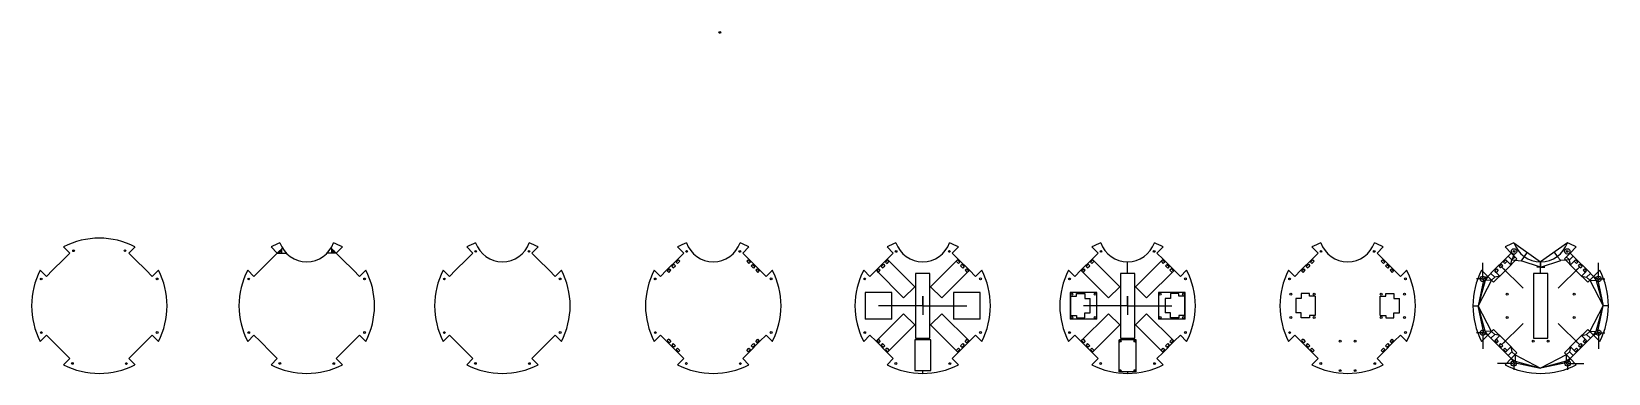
# Model space of a CAD drawing. Header units: millimetres. Extents: x 94 to 4663, y 1700 to 2819.
# Drawn here: x 910 to 3410, y 2277 to 2819 of the extents above; entities that cross this region are included whole.
import ezdxf

# ---------------------------------------------------------------- set-up
doc = ezdxf.new("R2010")
doc.units = ezdxf.units.MM

msp = doc.modelspace()

# ---------------------------------------------------------------- linework, layer by layer
for p, q in [((971.2, 2467.8), (961.3, 2477.7)), ((1064.5, 2467.8), (1074.4, 2477.7)), ((1300, 2467.8), (1290.1, 2477.7)), ((1300, 2467.8), (1308, 2475.8)), ((1307, 2467.8), (1307, 2474.9)), ((1393.2, 2467.8), (1385.3, 2475.8)), ((1386.2, 2467.8), (1386.2, 2474.9)), ((1393.2, 2467.8), (1403.1, 2477.7)), ((1610.1, 2467.8), (1600.2, 2477.7)), ((1703.4, 2467.8), (1713.3, 2477.7)), ((1944.5, 2467.8), (1934.6, 2477.7)), ((2037.7, 2467.8), (2047.6, 2477.7)), ((2276.5, 2467.8), (2266.6, 2477.7)), ((2369.7, 2467.8), (2379.6, 2477.7)), ((2601.3, 2467.8), (2591.4, 2477.7)), ((2694.5, 2467.8), (2704.4, 2477.7)), ((2950.1, 2467.8), (2940.2, 2477.7)), ((3043.3, 2467.8), (3053.2, 2477.7)), ((3256.1, 2467.8), (3246.2, 2477.7)), ((3260.2, 2484), (3302.7, 2454)), ((3345.2, 2484), (3302.7, 2454)), ((3349.3, 2467.8), (3359.2, 2477.7)), ((943.8, 2440.4), (961.5, 2458.1)), ((961.5, 2458.1), (971.2, 2467.8)), ((1074.2, 2458.1), (1064.5, 2467.8)), ((1074.2, 2458.1), (1091.9, 2440.4)), ((1272.6, 2440.4), (1290.3, 2458.1)), ((1290.3, 2458.1), (1300, 2467.8)), ((1300, 2467.8), (1307, 2471.4)), ((1300, 2467.8), (1314.1, 2467.8)), ((1307, 2471.4), (1303.5, 2471.4)), ((1303.5, 2471.4), (1303.5, 2469.6)), ((1303.5, 2470.5), (1305.3, 2470.5)), ((1393.2, 2467.8), (1379.2, 2467.8)), ((1393.2, 2467.8), (1386.2, 2471.4)), ((1386.2, 2471.4), (1389.7, 2471.4)), ((1389.7, 2470.5), (1388, 2470.5)), ((1389.7, 2471.4), (1389.7, 2469.6)), ((1403, 2458.1), (1393.2, 2467.8)), ((1403, 2458.1), (1420.6, 2440.4)), ((1582.7, 2440.4), (1600.4, 2458.1)), ((1600.4, 2458.1), (1610.1, 2467.8)), ((1713.1, 2458.1), (1703.4, 2467.8)), ((1713.1, 2458.1), (1730.8, 2440.4)), ((1917.1, 2440.4), (1934.8, 2458.1)), ((1925.3, 2446.4), (1928.8, 2450)), ((1928.8, 2450), (1931, 2447.8)), ((1932.3, 2453.5), (1935.9, 2457)), ((1932.3, 2453.5), (1934.5, 2451.3)), ((1934.5, 2451.3), (1938.1, 2454.8)), ((1934.8, 2458.1), (1944.5, 2467.8)), ((1935.9, 2457), (1938.1, 2454.8)), ((2047.5, 2458.1), (2037.7, 2467.8)), ((2046.4, 2456.9), (2044.2, 2454.7)), ((2044.2, 2454.7), (2047.7, 2451.2)), ((2046.4, 2456.9), (2049.9, 2453.3)), ((2047.5, 2458.1), (2065.1, 2440.4)), ((2049.9, 2453.3), (2047.7, 2451.2)), ((2053.4, 2449.8), (2051.2, 2447.6)), ((2053.4, 2449.8), (2057, 2446.3)), ((2249.1, 2440.4), (2266.8, 2458.1)), ((2257.3, 2446.4), (2260.8, 2450)), ((2260.8, 2450), (2263, 2447.8)), ((2264.3, 2453.5), (2267.9, 2457)), ((2264.3, 2453.5), (2266.5, 2451.3)), ((2266.5, 2451.3), (2270, 2454.8)), ((2266.8, 2458.1), (2276.5, 2467.8)), ((2310.6, 2414.3), (2266.8, 2458.1)), ((2267.9, 2457), (2270, 2454.8)), ((2335.7, 2414.2), (2379.5, 2458.1)), ((2379.4, 2458.1), (2369.7, 2467.8)), ((2378.3, 2456.9), (2376.2, 2454.7)), ((2376.2, 2454.7), (2379.7, 2451.2)), ((2378.3, 2456.9), (2381.9, 2453.3)), ((2379.4, 2458.1), (2397.1, 2440.4)), ((2381.9, 2453.3), (2379.7, 2451.2)), ((2385.4, 2449.8), (2383.2, 2447.6)), ((2385.4, 2449.8), (2389, 2446.3)), ((2573.9, 2440.4), (2591.5, 2458.1)), ((2582, 2446.4), (2585.6, 2450)), ((2585.6, 2450), (2587.8, 2447.8)), ((2589.1, 2453.5), (2592.6, 2457)), ((2589.1, 2453.5), (2591.3, 2451.3)), ((2591.3, 2451.3), (2594.8, 2454.8)), ((2591.5, 2458.1), (2601.3, 2467.8)), ((2635.4, 2414.3), (2591.5, 2458.1)), ((2592.6, 2457), (2594.8, 2454.8)), ((2647.9, 2435.4), (2647.9, 2454)), ((2660.5, 2414.2), (2704.3, 2458.1)), ((2704.2, 2458.1), (2694.5, 2467.8)), ((2703.1, 2456.9), (2700.9, 2454.7)), ((2700.9, 2454.7), (2704.5, 2451.2)), ((2703.1, 2456.9), (2706.7, 2453.3)), ((2704.2, 2458.1), (2721.9, 2440.4)), ((2706.7, 2453.3), (2704.5, 2451.2)), ((2710.2, 2449.8), (2708, 2447.6)), ((2710.2, 2449.8), (2713.7, 2446.3)), ((2922.7, 2440.4), (2940.4, 2458.1)), ((2930.9, 2446.4), (2934.4, 2450)), ((2934.4, 2450), (2936.6, 2447.8)), ((2937.9, 2453.5), (2941.5, 2457)), ((2937.9, 2453.5), (2940.1, 2451.3)), ((2940.1, 2451.3), (2943.7, 2454.8)), ((2940.4, 2458.1), (2950.1, 2467.8)), ((2941.5, 2457), (2943.7, 2454.8)), ((3053, 2458.1), (3043.3, 2467.8)), ((3052, 2456.9), (3049.8, 2454.7)), ((3049.8, 2454.7), (3053.3, 2451.2)), ((3052, 2456.9), (3055.5, 2453.3)), ((3053, 2458.1), (3070.7, 2440.4)), ((3055.5, 2453.3), (3053.3, 2451.2)), ((3059, 2449.8), (3056.8, 2447.6)), ((3059, 2449.8), (3062.6, 2446.3)), ((3211.2, 2428.2), (3211.2, 2452.4)), ((3246.4, 2458.1), (3228.7, 2440.4)), ((3240.4, 2450), (3236.9, 2446.4)), ((3242.6, 2447.8), (3240.4, 2450)), ((3247.5, 2457), (3243.9, 2453.5)), ((3246.1, 2451.3), (3243.9, 2453.5)), ((3249.7, 2454.8), (3246.1, 2451.3)), ((3246.4, 2458.1), (3256.1, 2467.8)), ((3249.7, 2454.8), (3247.5, 2457)), ((3265, 2458.9), (3248.9, 2442.1)), ((3249.7, 2454.8), (3255.5, 2449)), ((3251.2, 2463), (3257.2, 2457)), ((3255.5, 2449), (3257.2, 2457)), ((3256.1, 2467.8), (3265, 2458.9)), ((3257.2, 2457), (3262.1, 2461.8)), ((3257.2, 2457), (3271.8, 2455.3)), ((3260.5, 2466.2), (3257.7, 2458.2)), ((3257.7, 2458.2), (3258.1, 2457.8)), ((3276.7, 2462.2), (3271.8, 2455.3)), ((3302.7, 2445.5), (3271.8, 2455.3)), ((3281.5, 2469), (3276.7, 2462.2)), ((3302.7, 2445.5), (3334.7, 2456.2)), ((3302.7, 2435.4), (3302.7, 2454)), ((3302.7, 2454), (3302.7, 2445.5)), ((3302.7, 2454), (3302.7, 2445.5)), ((3324, 2469), (3328.7, 2462.2)), ((3328.7, 2462.2), (3334.7, 2456.2)), ((3348.2, 2457), (3334.7, 2456.2)), ((3349.3, 2467.8), (3340.4, 2458.9)), ((3340.4, 2458.9), (3356.5, 2442.1)), ((3348.2, 2457), (3343.3, 2461.8)), ((3354.2, 2463), (3348.2, 2457)), ((3349.9, 2449), (3348.2, 2457)), ((3359, 2458.1), (3349.3, 2467.8)), ((3355.8, 2454.8), (3349.9, 2449)), ((3355.8, 2454.8), (3358, 2457)), ((3355.8, 2454.8), (3359.3, 2451.3)), ((3358, 2457), (3361.5, 2453.5)), ((3359, 2458.1), (3376.7, 2440.4)), ((3359.3, 2451.3), (3361.5, 2453.5)), ((3362.8, 2447.8), (3365, 2450)), ((3365, 2450), (3368.6, 2446.4)), ((3394.3, 2428.2), (3394.3, 2452.4)), ((934.1, 2430.7), (924.2, 2440.6)), ((943.8, 2440.4), (934.1, 2430.7)), ((1091.9, 2440.4), (1101.6, 2430.7)), ((1101.6, 2430.7), (1111.5, 2440.6)), ((1262.9, 2430.7), (1253, 2440.6)), ((1272.6, 2440.4), (1262.9, 2430.7)), ((1420.6, 2440.4), (1430.4, 2430.7)), ((1430.4, 2430.7), (1440.3, 2440.6)), ((1573, 2430.7), (1563.1, 2440.6)), ((1582.7, 2440.4), (1573, 2430.7)), ((1730.8, 2440.4), (1740.5, 2430.7)), ((1740.5, 2430.7), (1750.4, 2440.6)), ((1907.4, 2430.7), (1897.5, 2440.6)), ((1917.1, 2440.4), (1907.4, 2430.7)), ((1918.2, 2439.4), (1921.7, 2442.9)), ((1918.2, 2439.4), (1920.4, 2437.2)), ((1920.4, 2437.2), (1923.9, 2440.7)), ((1921.7, 2442.9), (1923.9, 2440.7)), ((1925.3, 2446.4), (1927.5, 2444.2)), ((1927.5, 2444.2), (1931, 2447.8)), ((2051.2, 2447.6), (2054.8, 2444.1)), ((2057, 2446.3), (2054.8, 2444.1)), ((2060.5, 2442.7), (2058.3, 2440.5)), ((2058.3, 2440.5), (2061.8, 2437)), ((2060.5, 2442.7), (2064, 2439.2)), ((2064, 2439.2), (2061.8, 2437)), ((2065.1, 2440.4), (2074.9, 2430.7)), ((2074.9, 2430.7), (2084.8, 2440.6)), ((2239.4, 2430.7), (2229.5, 2440.6)), ((2249.1, 2440.4), (2239.4, 2430.7)), ((2250.2, 2439.4), (2253.7, 2442.9)), ((2250.2, 2439.4), (2252.4, 2437.2)), ((2252.4, 2437.2), (2255.9, 2440.7)), ((2253.7, 2442.9), (2255.9, 2440.7)), ((2257.3, 2446.4), (2259.4, 2444.2)), ((2259.4, 2444.2), (2263, 2447.8)), ((2311.8, 2435.4), (2311.8, 2332.9)), ((2334.4, 2435.4), (2311.8, 2435.4)), ((2334.4, 2332.9), (2334.4, 2435.4)), ((2383.2, 2447.6), (2386.8, 2444.1)), ((2389, 2446.3), (2386.8, 2444.1)), ((2392.5, 2442.7), (2390.3, 2440.5)), ((2390.3, 2440.5), (2393.8, 2437)), ((2392.5, 2442.7), (2396, 2439.2)), ((2396, 2439.2), (2393.8, 2437)), ((2397.1, 2440.4), (2406.8, 2430.7)), ((2406.8, 2430.7), (2416.7, 2440.6)), ((2564.1, 2430.7), (2554.2, 2440.6)), ((2573.9, 2440.4), (2564.1, 2430.7)), ((2575, 2439.4), (2578.5, 2442.9)), ((2575, 2439.4), (2577.2, 2437.2)), ((2577.2, 2437.2), (2580.7, 2440.7)), ((2578.5, 2442.9), (2580.7, 2440.7)), ((2582, 2446.4), (2584.2, 2444.2)), ((2584.2, 2444.2), (2587.8, 2447.8)), ((2636.6, 2435.4), (2636.6, 2332.9)), ((2659.2, 2435.4), (2636.6, 2435.4)), ((2659.2, 2332.9), (2659.2, 2435.4)), ((2708, 2447.6), (2711.5, 2444.1)), ((2713.7, 2446.3), (2711.5, 2444.1)), ((2717.3, 2442.7), (2715.1, 2440.5)), ((2715.1, 2440.5), (2718.6, 2437)), ((2717.3, 2442.7), (2720.8, 2439.2)), ((2720.8, 2439.2), (2718.6, 2437)), ((2721.9, 2440.4), (2731.6, 2430.7)), ((2731.6, 2430.7), (2741.5, 2440.6)), ((2913, 2430.7), (2903.1, 2440.6)), ((2922.7, 2440.4), (2913, 2430.7)), ((2923.8, 2439.4), (2927.3, 2442.9)), ((2923.8, 2439.4), (2926, 2437.2)), ((2926, 2437.2), (2929.5, 2440.7)), ((2927.3, 2442.9), (2929.5, 2440.7)), ((2930.9, 2446.4), (2933, 2444.2)), ((2933, 2444.2), (2936.6, 2447.8)), ((3056.8, 2447.6), (3060.4, 2444.1)), ((3062.6, 2446.3), (3060.4, 2444.1)), ((3066.1, 2442.7), (3063.9, 2440.5)), ((3063.9, 2440.5), (3067.4, 2437)), ((3066.1, 2442.7), (3069.6, 2439.2)), ((3069.6, 2439.2), (3067.4, 2437)), ((3070.7, 2440.4), (3080.4, 2430.7)), ((3080.4, 2430.7), (3090.3, 2440.6)), ((3209.7, 2426.8), (3200.8, 2426.8)), ((3212.6, 2426.8), (3203.7, 2384.1)), ((3219, 2430.7), (3209.1, 2440.6)), ((3219, 2430.7), (3212.6, 2426.8)), ((3219, 2430.7), (3214.7, 2424.4)), ((3228.7, 2440.4), (3219, 2430.7)), ((3219, 2430.7), (3223.8, 2435.6)), ((3219, 2430.7), (3227.9, 2421.8)), ((3223.8, 2435.6), (3229.8, 2429.6)), ((3229.8, 2429.6), (3225, 2424.7)), ((3227.9, 2421.8), (3244.7, 2437.9)), ((3233.3, 2442.9), (3229.8, 2439.4)), ((3232, 2437.2), (3229.8, 2439.4)), ((3237.8, 2431.3), (3229.8, 2429.6)), ((3235.5, 2440.7), (3232, 2437.2)), ((3232, 2437.2), (3237.8, 2431.3)), ((3235.5, 2440.7), (3233.3, 2442.9)), ((3239, 2444.2), (3236.9, 2446.4)), ((3242.6, 2447.8), (3239, 2444.2)), ((3240.8, 2446), (3246.5, 2440.3)), ((3240.8, 2446), (3274.8, 2412.1)), ((3240.8, 2446), (3246.8, 2440)), ((3246.8, 2440), (3244.7, 2437.9)), ((3246.8, 2440), (3248.9, 2442.1)), ((3291.4, 2435.4), (3291.4, 2332.9)), ((3314, 2435.4), (3291.4, 2435.4)), ((3309.3, 2445.5), (3296.5, 2445.5)), ((3302.7, 2445.5), (3309.3, 2445.5)), ((3314, 2332.9), (3314, 2435.4)), ((3364.6, 2446), (3330.7, 2412.1)), ((3358.6, 2440), (3356.5, 2442.1)), ((3364.6, 2446), (3358.6, 2440)), ((3358.6, 2440), (3360.7, 2437.9)), ((3364.6, 2446), (3358.9, 2440.3)), ((3377.5, 2421.8), (3360.7, 2437.9)), ((3362.8, 2447.8), (3366.4, 2444.2)), ((3366.4, 2444.2), (3368.6, 2446.4)), ((3373.4, 2437.2), (3367.6, 2431.3)), ((3367.6, 2431.3), (3375.6, 2429.6)), ((3369.9, 2440.7), (3372.1, 2442.9)), ((3369.9, 2440.7), (3373.4, 2437.2)), ((3372.1, 2442.9), (3375.6, 2439.4)), ((3373.4, 2437.2), (3375.6, 2439.4)), ((3381.6, 2435.6), (3375.6, 2429.6)), ((3375.6, 2429.6), (3380.4, 2424.7)), ((3376.7, 2440.4), (3386.4, 2430.7)), ((3386.4, 2430.7), (3377.5, 2421.8)), ((3386.4, 2430.7), (3381.6, 2435.6)), ((3386.4, 2430.7), (3396.3, 2440.6)), ((3386.4, 2430.7), (3392.8, 2426.8)), ((3386.4, 2430.7), (3390.7, 2424.4)), ((3392.8, 2426.8), (3401.7, 2384.1)), ((3395.7, 2426.8), (3404.6, 2426.8)), ((2232.1, 2405.1), (2232.1, 2363.1)), ((2274.1, 2405.1), (2232.1, 2405.1)), ((2274.1, 2363.1), (2274.1, 2405.1)), ((2372.1, 2405.1), (2372.1, 2363.1)), ((2414.1, 2405.1), (2372.1, 2405.1)), ((2414.1, 2363.1), (2414.1, 2405.1)), ((2556.9, 2405.1), (2556.9, 2363.1)), ((2598.9, 2405.1), (2556.9, 2405.1)), ((2566.9, 2399.5), (2566.9, 2403.5)), ((2566.9, 2403.5), (2579.9, 2403.5)), ((2579.9, 2403.5), (2579.9, 2395.5)), ((2598.9, 2363.1), (2598.9, 2405.1)), ((2696.9, 2405.1), (2696.9, 2363.1)), ((2738.9, 2405.1), (2696.9, 2405.1)), ((2728.9, 2403.5), (2715.9, 2403.5)), ((2715.9, 2403.5), (2715.9, 2395.5)), ((2728.9, 2399.5), (2728.9, 2403.5)), ((2738.9, 2363.1), (2738.9, 2405.1)), ((2936.2, 2403.5), (2923.2, 2403.5)), ((2923.2, 2403.5), (2923.2, 2395.5)), ((2936.2, 2399.5), (2936.2, 2403.5)), ((3057.2, 2399.5), (3057.2, 2403.5)), ((3057.2, 2403.5), (3070.2, 2403.5)), ((3070.2, 2403.5), (3070.2, 2395.5)), ((3225, 2424.7), (3203.7, 2384.1)), ((3214.7, 2424.4), (3203.7, 2384.1)), ((3225, 2424.7), (3214.7, 2424.4)), ((3380.4, 2424.7), (3401.7, 2384.1)), ((3380.4, 2424.7), (3390.7, 2424.4)), ((3390.7, 2424.4), (3401.7, 2384.1)), ((2323.1, 2384.1), (2253.1, 2384.1)), ((2323.1, 2384.1), (2323.1, 2399.6)), ((2323.1, 2399.6), (2323.1, 2369.9)), ((2323.1, 2384.1), (2393.1, 2384.1)), ((2556.9, 2384.1), (2557.9, 2384.1)), ((2557.9, 2368.8), (2557.9, 2399.5)), ((2557.9, 2399.5), (2566.9, 2399.5)), ((2647.9, 2384.1), (2577.9, 2384.1)), ((2579.9, 2395.5), (2588.4, 2395.5)), ((2588.4, 2372.8), (2588.4, 2395.5)), ((2647.9, 2384.1), (2647.9, 2399.6)), ((2647.9, 2399.6), (2647.9, 2369.9)), ((2647.9, 2384.1), (2717.9, 2384.1)), ((2715.9, 2395.5), (2707.4, 2395.5)), ((2707.4, 2395.5), (2707.4, 2372.8)), ((2737.9, 2399.5), (2728.9, 2399.5)), ((2737.9, 2399.5), (2737.9, 2368.8)), ((2738.9, 2384.1), (2737.9, 2384.1)), ((2923.2, 2395.5), (2914.7, 2395.5)), ((2914.7, 2395.5), (2914.7, 2372.8)), ((2945.2, 2399.5), (2936.2, 2399.5)), ((2945.2, 2399.5), (2945.2, 2368.8)), ((3048.2, 2368.8), (3048.2, 2399.5)), ((3048.2, 2399.5), (3057.2, 2399.5)), ((3070.2, 2395.5), (3078.7, 2395.5)), ((3078.7, 2372.8), (3078.7, 2395.5)), ((3195.2, 2384.1), (3203.7, 2384.1)), ((3225, 2343.5), (3203.7, 2384.1)), ((3212.6, 2341.4), (3203.7, 2384.1)), ((3214.7, 2343.8), (3203.7, 2384.1)), ((3380.4, 2343.5), (3401.7, 2384.1)), ((3390.7, 2343.8), (3401.7, 2384.1)), ((3392.8, 2341.4), (3401.7, 2384.1)), ((3410.2, 2384.1), (3401.7, 2384.1)), ((2274.1, 2363.1), (2232.1, 2363.1)), ((2414.1, 2363.1), (2372.1, 2363.1)), ((2598.9, 2363.1), (2556.9, 2363.1)), ((2557.9, 2368.8), (2566.9, 2368.8)), ((2566.9, 2368.8), (2566.9, 2364.8)), ((2566.9, 2364.8), (2579.9, 2364.8)), ((2579.9, 2364.8), (2579.9, 2372.8)), ((2579.9, 2372.8), (2588.4, 2372.8)), ((2738.9, 2363.1), (2696.9, 2363.1)), ((2715.9, 2372.8), (2707.4, 2372.8)), ((2715.9, 2364.8), (2715.9, 2372.8)), ((2728.9, 2364.8), (2715.9, 2364.8)), ((2737.9, 2368.8), (2728.9, 2368.8)), ((2728.9, 2368.8), (2728.9, 2364.8)), ((2923.2, 2372.8), (2914.7, 2372.8)), ((2923.2, 2364.8), (2923.2, 2372.8)), ((2936.2, 2364.8), (2923.2, 2364.8)), ((2945.2, 2368.8), (2936.2, 2368.8)), ((2936.2, 2368.8), (2936.2, 2364.8)), ((3048.2, 2368.8), (3057.2, 2368.8)), ((3057.2, 2368.8), (3057.2, 2364.8)), ((3057.2, 2364.8), (3070.2, 2364.8)), ((3070.2, 2364.8), (3070.2, 2372.8)), ((3070.2, 2372.8), (3078.7, 2372.8)), ((3240.8, 2322.2), (3274.8, 2356.2)), ((3364.6, 2322.2), (3330.7, 2356.2)), ((934.1, 2337.5), (924.2, 2327.6)), ((943.8, 2327.8), (934.1, 2337.5)), ((943.8, 2327.8), (961.5, 2310.1)), ((1074.2, 2310.1), (1091.9, 2327.8)), ((1091.9, 2327.8), (1101.6, 2337.5)), ((1101.6, 2337.5), (1111.5, 2327.6)), ((1262.9, 2337.5), (1253, 2327.6)), ((1272.6, 2327.8), (1262.9, 2337.5)), ((1272.6, 2327.8), (1290.3, 2310.1)), ((1403, 2310.1), (1420.6, 2327.8)), ((1420.6, 2327.8), (1430.4, 2337.5)), ((1430.4, 2337.5), (1440.3, 2327.6)), ((1573, 2337.5), (1563.1, 2327.6)), ((1582.7, 2327.8), (1573, 2337.5)), ((1582.7, 2327.8), (1600.4, 2310.1)), ((1713.1, 2310.1), (1730.8, 2327.8)), ((1730.8, 2327.8), (1740.5, 2337.5)), ((1740.5, 2337.5), (1750.4, 2327.6)), ((1907.4, 2337.5), (1897.5, 2327.6)), ((1917.1, 2327.8), (1907.4, 2337.5)), ((1917.1, 2327.8), (1934.8, 2310.1)), ((1920.4, 2331.1), (1918.2, 2328.9)), ((1918.2, 2328.9), (1921.7, 2325.3)), ((1920.4, 2331.1), (1923.9, 2327.5)), ((1923.9, 2327.5), (1921.7, 2325.3)), ((2047.5, 2310.1), (2065.1, 2327.8)), ((2058.3, 2327.5), (2061.8, 2331.1)), ((2058.3, 2327.5), (2060.5, 2325.3)), ((2060.5, 2325.3), (2064, 2328.9)), ((2061.8, 2331.1), (2064, 2328.9)), ((2065.1, 2327.8), (2074.9, 2337.5)), ((2074.9, 2337.5), (2084.8, 2327.6)), ((2239.4, 2337.5), (2229.5, 2327.6)), ((2249.1, 2327.8), (2239.4, 2337.5)), ((2249.1, 2327.8), (2266.8, 2310.1)), ((2252.4, 2331.1), (2250.2, 2328.9)), ((2250.2, 2328.9), (2253.7, 2325.3)), ((2252.4, 2331.1), (2255.9, 2327.5)), ((2255.9, 2327.5), (2253.7, 2325.3)), ((2310.4, 2329.9), (2310.4, 2281.6)), ((2335.8, 2329.9), (2310.4, 2329.9)), ((2311.8, 2332.9), (2334.4, 2332.9)), ((2335.8, 2281.6), (2335.8, 2329.9)), ((2379.4, 2310.1), (2397.1, 2327.8)), ((2390.3, 2327.5), (2393.8, 2331.1)), ((2390.3, 2327.5), (2392.5, 2325.3)), ((2392.5, 2325.3), (2396, 2328.9)), ((2393.8, 2331.1), (2396, 2328.9)), ((2397.1, 2327.8), (2406.8, 2337.5)), ((2406.8, 2337.5), (2416.7, 2327.6)), ((2564.1, 2337.5), (2554.2, 2327.6)), ((2573.9, 2327.8), (2564.1, 2337.5)), ((2573.9, 2327.8), (2591.5, 2310.1)), ((2577.2, 2331.1), (2575, 2328.9)), ((2575, 2328.9), (2578.5, 2325.3)), ((2577.2, 2331.1), (2580.7, 2327.5)), ((2580.7, 2327.5), (2578.5, 2325.3)), ((2636.2, 2328), (2634.3, 2329.9)), ((2634.3, 2329.9), (2635.2, 2329.9)), ((2634.3, 2279.3), (2634.3, 2329.9)), ((2660.6, 2329.9), (2635.2, 2329.9)), ((2636.2, 2329.5), (2636.2, 2328)), ((2636.6, 2332.9), (2659.2, 2332.9)), ((2647.9, 2329.9), (2647.9, 2332.9)), ((2659.6, 2328), (2661.5, 2329.9)), ((2659.6, 2329.5), (2659.6, 2328)), ((2661.5, 2329.9), (2660.6, 2329.9)), ((2661.5, 2279.3), (2661.5, 2329.9)), ((2704.2, 2310.1), (2721.9, 2327.8)), ((2715.1, 2327.5), (2718.6, 2331.1)), ((2715.1, 2327.5), (2717.3, 2325.3)), ((2717.3, 2325.3), (2720.8, 2328.9)), ((2718.6, 2331.1), (2720.8, 2328.9)), ((2721.9, 2327.8), (2731.6, 2337.5)), ((2731.6, 2337.5), (2741.5, 2327.6)), ((2913, 2337.5), (2903.1, 2327.6)), ((2922.7, 2327.8), (2913, 2337.5)), ((2922.7, 2327.8), (2940.4, 2310.1)), ((2926, 2331.1), (2923.8, 2328.9)), ((2923.8, 2328.9), (2927.3, 2325.3)), ((2926, 2331.1), (2929.5, 2327.5)), ((2929.5, 2327.5), (2927.3, 2325.3)), ((3053, 2310.1), (3070.7, 2327.8)), ((3063.9, 2327.5), (3067.4, 2331.1)), ((3063.9, 2327.5), (3066.1, 2325.3)), ((3066.1, 2325.3), (3069.6, 2328.9)), ((3067.4, 2331.1), (3069.6, 2328.9)), ((3070.7, 2327.8), (3080.4, 2337.5)), ((3080.4, 2337.5), (3090.3, 2327.6)), ((3209.7, 2341.4), (3200.8, 2341.4)), ((3219, 2337.5), (3209.1, 2327.6)), ((3211.2, 2340), (3211.2, 2315.8)), ((3219, 2337.5), (3212.6, 2341.4)), ((3219, 2337.5), (3214.7, 2343.8)), ((3225, 2343.5), (3214.7, 2343.8)), ((3219, 2337.5), (3227.9, 2346.4)), ((3228.7, 2327.8), (3219, 2337.5)), ((3228.7, 2327.8), (3219, 2337.5)), ((3219, 2337.5), (3223.8, 2332.6)), ((3223.8, 2332.6), (3229.8, 2338.6)), ((3229.8, 2338.6), (3225, 2343.5)), ((3227.9, 2346.4), (3244.7, 2330.3)), ((3228.7, 2327.8), (3246.4, 2310.1)), ((3237.8, 2336.9), (3229.8, 2338.6)), ((3232, 2331.1), (3229.8, 2328.9)), ((3229.8, 2328.9), (3233.3, 2325.3)), ((3232, 2331.1), (3237.8, 2336.9)), ((3232, 2331.1), (3235.5, 2327.5)), ((3235.5, 2327.5), (3233.3, 2325.3)), ((3240.8, 2322.2), (3246.8, 2328.2)), ((3240.8, 2322.2), (3246.5, 2327.9)), ((3244.7, 2330.3), (3246.8, 2328.2)), ((3246.8, 2328.2), (3248.9, 2326.1)), ((3265, 2309.3), (3248.9, 2326.1)), ((3291.4, 2332.9), (3314, 2332.9)), ((3340.4, 2309.3), (3356.5, 2326.1)), ((3358.6, 2328.2), (3356.5, 2326.1)), ((3360.7, 2330.3), (3358.6, 2328.2)), ((3364.6, 2322.2), (3358.6, 2328.2)), ((3364.6, 2322.2), (3358.9, 2327.9)), ((3376.7, 2327.8), (3359, 2310.1)), ((3377.5, 2346.4), (3360.7, 2330.3)), ((3367.6, 2336.9), (3375.6, 2338.6)), ((3373.4, 2331.1), (3367.6, 2336.9)), ((3373.4, 2331.1), (3369.9, 2327.5)), ((3369.9, 2327.5), (3372.1, 2325.3)), ((3375.6, 2328.9), (3372.1, 2325.3)), ((3373.4, 2331.1), (3375.6, 2328.9)), ((3375.6, 2338.6), (3380.4, 2343.5)), ((3381.6, 2332.6), (3375.6, 2338.6)), ((3376.7, 2327.8), (3386.4, 2337.5)), ((3376.7, 2327.8), (3386.4, 2337.5)), ((3386.4, 2337.5), (3377.5, 2346.4)), ((3380.4, 2343.5), (3390.7, 2343.8)), ((3386.4, 2337.5), (3381.6, 2332.6)), ((3386.4, 2337.5), (3390.7, 2343.8)), ((3386.4, 2337.5), (3392.8, 2341.4)), ((3386.4, 2337.5), (3396.3, 2327.6)), ((3394.3, 2340), (3394.3, 2315.8)), ((3395.7, 2341.4), (3404.6, 2341.4)), ((971.2, 2300.4), (961.3, 2290.5)), ((961.5, 2310.1), (971.2, 2300.4)), ((1074.2, 2310.1), (1064.5, 2300.4)), ((1064.5, 2300.4), (1074.4, 2290.5)), ((1300, 2300.4), (1290.1, 2290.5)), ((1290.3, 2310.1), (1300, 2300.4)), ((1403, 2310.1), (1393.2, 2300.4)), ((1393.2, 2300.4), (1403.1, 2290.5)), ((1610.1, 2300.4), (1600.2, 2290.5)), ((1600.4, 2310.1), (1610.1, 2300.4)), ((1713.1, 2310.1), (1703.4, 2300.4)), ((1703.4, 2300.4), (1713.3, 2290.5)), ((1927.5, 2324), (1925.3, 2321.8)), ((1925.3, 2321.8), (1928.8, 2318.3)), ((1927.5, 2324), (1931, 2320.4)), ((1931, 2320.4), (1928.8, 2318.3)), ((1934.5, 2316.9), (1932.3, 2314.7)), ((1932.3, 2314.7), (1935.9, 2311.2)), ((1934.5, 2316.9), (1938.1, 2313.4)), ((1944.5, 2300.4), (1934.6, 2290.5)), ((1934.8, 2310.1), (1944.5, 2300.4)), ((1938.1, 2313.4), (1935.9, 2311.2)), ((2047.5, 2310.1), (2037.7, 2300.4)), ((2037.7, 2300.4), (2047.6, 2290.5)), ((2044.2, 2313.4), (2047.7, 2316.9)), ((2044.2, 2313.4), (2046.4, 2311.2)), ((2046.4, 2311.2), (2049.9, 2314.7)), ((2047.7, 2316.9), (2049.9, 2314.7)), ((2051.2, 2320.4), (2054.8, 2324)), ((2051.2, 2320.4), (2053.4, 2318.3)), ((2053.4, 2318.3), (2057, 2321.8)), ((2054.8, 2324), (2057, 2321.8)), ((2259.4, 2324), (2257.3, 2321.8)), ((2257.3, 2321.8), (2260.8, 2318.3)), ((2259.4, 2324), (2263, 2320.4)), ((2263, 2320.4), (2260.8, 2318.3)), ((2266.5, 2316.9), (2264.3, 2314.7)), ((2264.3, 2314.7), (2267.9, 2311.2)), ((2266.5, 2316.9), (2270, 2313.4)), ((2276.5, 2300.4), (2266.6, 2290.5)), ((2266.8, 2310.1), (2276.5, 2300.4)), ((2270, 2313.4), (2267.9, 2311.2)), ((2379.4, 2310.1), (2369.7, 2300.4)), ((2369.7, 2300.4), (2379.6, 2290.5)), ((2376.2, 2313.4), (2379.7, 2316.9)), ((2376.2, 2313.4), (2378.3, 2311.2)), ((2378.3, 2311.2), (2381.9, 2314.7)), ((2379.7, 2316.9), (2381.9, 2314.7)), ((2383.2, 2320.4), (2386.8, 2324)), ((2383.2, 2320.4), (2385.4, 2318.3)), ((2385.4, 2318.3), (2389, 2321.8)), ((2386.8, 2324), (2389, 2321.8)), ((2584.2, 2324), (2582, 2321.8)), ((2582, 2321.8), (2585.6, 2318.3)), ((2584.2, 2324), (2587.8, 2320.4)), ((2587.8, 2320.4), (2585.6, 2318.3)), ((2591.3, 2316.9), (2589.1, 2314.7)), ((2589.1, 2314.7), (2592.6, 2311.2)), ((2591.3, 2316.9), (2594.8, 2313.4)), ((2601.3, 2300.4), (2591.4, 2290.5)), ((2591.5, 2310.1), (2601.3, 2300.4)), ((2594.8, 2313.4), (2592.6, 2311.2)), ((2704.2, 2310.1), (2694.5, 2300.4)), ((2694.5, 2300.4), (2704.4, 2290.5)), ((2700.9, 2313.4), (2704.5, 2316.9)), ((2700.9, 2313.4), (2703.1, 2311.2)), ((2703.1, 2311.2), (2706.7, 2314.7)), ((2704.5, 2316.9), (2706.7, 2314.7)), ((2708, 2320.4), (2711.5, 2324)), ((2708, 2320.4), (2710.2, 2318.3)), ((2710.2, 2318.3), (2713.7, 2321.8)), ((2711.5, 2324), (2713.7, 2321.8)), ((2933, 2324), (2930.9, 2321.8)), ((2930.9, 2321.8), (2934.4, 2318.3)), ((2933, 2324), (2936.6, 2320.4)), ((2936.6, 2320.4), (2934.4, 2318.3)), ((2940.1, 2316.9), (2937.9, 2314.7)), ((2937.9, 2314.7), (2941.5, 2311.2)), ((2940.1, 2316.9), (2943.7, 2313.4)), ((2950.1, 2300.4), (2940.2, 2290.5)), ((2940.4, 2310.1), (2950.1, 2300.4)), ((2943.7, 2313.4), (2941.5, 2311.2)), ((3053, 2310.1), (3043.3, 2300.4)), ((3043.3, 2300.4), (3053.2, 2290.5)), ((3049.8, 2313.4), (3053.3, 2316.9)), ((3049.8, 2313.4), (3052, 2311.2)), ((3052, 2311.2), (3055.5, 2314.7)), ((3053.3, 2316.9), (3055.5, 2314.7)), ((3056.8, 2320.4), (3060.4, 2324)), ((3056.8, 2320.4), (3059, 2318.3)), ((3059, 2318.3), (3062.6, 2321.8)), ((3060.4, 2324), (3062.6, 2321.8)), ((3239, 2324), (3236.9, 2321.8)), ((3236.9, 2321.8), (3240.4, 2318.3)), ((3239, 2324), (3242.6, 2320.4)), ((3242.6, 2320.4), (3240.4, 2318.3)), ((3246.1, 2316.9), (3243.9, 2314.7)), ((3243.9, 2314.7), (3247.5, 2311.2)), ((3246.1, 2316.9), (3249.7, 2313.4)), ((3256.1, 2300.4), (3246.2, 2290.5)), ((3246.4, 2310.1), (3256.1, 2300.4)), ((3249.7, 2313.4), (3247.5, 2311.2)), ((3249.7, 2313.4), (3255.5, 2319.2)), ((3251.2, 2305.2), (3257.2, 2311.2)), ((3256.1, 2300.4), (3251.2, 2305.2)), ((3255.5, 2319.2), (3257.2, 2311.2)), ((3256.1, 2300.4), (3265, 2309.3)), ((3256.1, 2300.4), (3260, 2294)), ((3256.1, 2300.4), (3262.4, 2296.1)), ((3257.2, 2311.2), (3262.1, 2306.4)), ((3262.1, 2306.4), (3302.7, 2285.1)), ((3262.1, 2306.4), (3262.4, 2296.1)), ((3343.3, 2306.4), (3302.7, 2285.1)), ((3349.3, 2300.4), (3340.4, 2309.3)), ((3343.3, 2306.4), (3343, 2296.1)), ((3349.3, 2300.4), (3343, 2296.1)), ((3348.2, 2311.2), (3343.3, 2306.4)), ((3349.3, 2300.4), (3345.4, 2294)), ((3349.9, 2319.2), (3348.2, 2311.2)), ((3354.2, 2305.2), (3348.2, 2311.2)), ((3359, 2310.1), (3349.3, 2300.4)), ((3349.3, 2300.4), (3354.2, 2305.2)), ((3349.3, 2300.4), (3359.2, 2290.5)), ((3355.8, 2313.4), (3349.9, 2319.2)), ((3359.3, 2316.9), (3355.8, 2313.4)), ((3355.8, 2313.4), (3358, 2311.2)), ((3361.5, 2314.7), (3358, 2311.2)), ((3359.3, 2316.9), (3361.5, 2314.7)), ((3366.4, 2324), (3362.8, 2320.4)), ((3362.8, 2320.4), (3365, 2318.3)), ((3368.6, 2321.8), (3365, 2318.3)), ((3366.4, 2324), (3368.6, 2321.8)), ((2310.4, 2281.6), (2335.8, 2281.6)), ((2323.1, 2276.6), (2323.1, 2281.6)), ((2636.2, 2281.2), (2634.3, 2279.3)), ((2661.5, 2279.3), (2634.3, 2279.3)), ((2636.2, 2279.7), (2636.2, 2281.2)), ((2647.9, 2279.3), (2647.9, 2276.6)), ((2659.6, 2279.7), (2659.6, 2281.2)), ((2659.6, 2281.2), (2661.5, 2279.3)), ((3258.6, 2292.6), (3234.4, 2292.6)), ((3260, 2294), (3302.7, 2285.1)), ((3260, 2291.1), (3260, 2282.2)), ((3262.4, 2296.1), (3302.7, 2285.1)), ((3343, 2296.1), (3302.7, 2285.1)), ((3345.4, 2294), (3302.7, 2285.1)), ((3345.4, 2291.1), (3345.4, 2282.2)), ((3346.8, 2292.6), (3371, 2292.6))]:
    msp.add_line(p, q)
for points in [[(2249.1, 2440.4), (2292.9, 2396.6)], [(2353.4, 2396.5), (2397.2, 2440.4)], [(2573.9, 2440.4), (2617.7, 2396.6)], [(2678.1, 2396.5), (2722, 2440.4)], [(2292.9, 2396.6), (2310.6, 2414.3)], [(2335.7, 2414.2), (2353.4, 2396.5)], [(2617.7, 2396.6), (2635.4, 2414.3)], [(2660.5, 2414.2), (2678.1, 2396.5)], [(2292.9, 2371.6), (2249.1, 2327.8)], [(2266.8, 2310.1), (2310.6, 2353.9)], [(2310.6, 2353.9), (2292.9, 2371.6)], [(2353.3, 2371.6), (2335.6, 2353.9)], [(2335.6, 2353.9), (2379.4, 2310.1)], [(2397.1, 2327.8), (2353.3, 2371.6)], [(2617.7, 2371.6), (2573.9, 2327.8)], [(2591.5, 2310.1), (2635.4, 2353.9)], [(2635.4, 2353.9), (2617.7, 2371.6)], [(2678.1, 2371.6), (2660.4, 2353.9)], [(2660.4, 2353.9), (2704.2, 2310.1)], [(2721.9, 2327.8), (2678.1, 2371.6)]]:
    msp.add_lwpolyline(points)
for centre, radius in [((2001.4, 2818.1), 1.43), ((977, 2471.5), 1.38), ((1058.5, 2471.6), 1.38), ((1304.4, 2470.5), 1.38), ((1388.9, 2470.5), 1.38), ((1614.5, 2470.5), 1.38), ((1699, 2470.5), 1.38), ((1948.9, 2470.5), 1.43), ((2033.3, 2470.5), 1.43), ((2280.9, 2470.5), 1.43), ((2365.3, 2470.5), 1.43), ((2605.7, 2470.5), 1.43), ((2690.1, 2470.5), 1.43), ((2954.5, 2470.5), 1.43), ((3038.9, 2470.5), 1.43), ((3260.5, 2470.5), 4.28), ((3260.5, 2470.5), 1.43), ((3344.9, 2470.5), 4.28), ((3344.9, 2470.5), 1.43), ((925.8, 2426.7), 1.38), ((1109.5, 2426.8), 1.38), ((1254.6, 2426.7), 1.38), ((1438.3, 2426.8), 1.38), ((1564.8, 2426.7), 1.38), ((1748.4, 2426.8), 1.38), ((1899.1, 2426.7), 1.43), ((2082.7, 2426.8), 1.43), ((2231.1, 2426.7), 1.43), ((2414.7, 2426.8), 1.43), ((2555.9, 2426.7), 1.43), ((2739.5, 2426.8), 1.43), ((2904.7, 2426.7), 1.43), ((3088.3, 2426.8), 1.43), ((3211.1, 2426.8), 4.28), ((3211.2, 2426.8), 1.43), ((3394.3, 2426.8), 4.28), ((3394.3, 2426.8), 1.43), ((2559.4, 2402.6), 1.5), ((2596.4, 2402.6), 1.5), ((2699.4, 2402.6), 1.5), ((2736.4, 2402.6), 1.5), ((2906.7, 2402.6), 1.5), ((2943.7, 2402.6), 1.5), ((3049.7, 2402.6), 1.5), ((3086.7, 2402.6), 1.5), ((3249.7, 2402.6), 1.5), ((3355.7, 2402.6), 1.5), ((2559.4, 2365.6), 1.5), ((2596.4, 2365.6), 1.5), ((2699.4, 2365.6), 1.5), ((2736.4, 2365.6), 1.5), ((2906.7, 2365.6), 1.5), ((2943.7, 2365.6), 1.5), ((3049.7, 2365.6), 1.5), ((3086.7, 2365.6), 1.5), ((3249.7, 2365.6), 1.5), ((3355.7, 2365.6), 1.5), ((925.9, 2341.6), 1.38), ((1109.5, 2341.7), 1.38), ((1254.7, 2341.6), 1.38), ((1438.3, 2341.7), 1.38), ((1564.8, 2341.6), 1.38), ((1748.4, 2341.7), 1.38), ((1899.2, 2341.6), 1.43), ((2082.8, 2341.7), 1.43), ((2231.2, 2341.6), 1.43), ((2414.8, 2341.7), 1.43), ((2556, 2341.6), 1.43), ((2636.2, 2328), 1.5), ((2659.6, 2328), 1.5), ((2739.5, 2341.7), 1.43), ((2904.8, 2341.6), 1.43), ((2985, 2328), 1.5), ((3008.4, 2328), 1.5), ((3088.4, 2341.7), 1.43), ((3211.1, 2341.4), 4.28), ((3211.2, 2341.4), 1.43), ((3291, 2328), 1.5), ((3314.4, 2328), 1.5), ((3394.3, 2341.4), 4.28), ((3394.3, 2341.4), 1.43), ((975.2, 2292.6), 1.38), ((1060.7, 2292.4), 1.38), ((1304, 2292.6), 1.38), ((1389.5, 2292.4), 1.38), ((1614.1, 2292.6), 1.38), ((1699.6, 2292.4), 1.38), ((1948.4, 2292.6), 1.43), ((2034, 2292.4), 1.43), ((2280.4, 2292.6), 1.43), ((2366, 2292.4), 1.43), ((2605.2, 2292.6), 1.43), ((2636.2, 2281.2), 1.5), ((2659.6, 2281.2), 1.5), ((2690.7, 2292.4), 1.43), ((2954, 2292.6), 1.43), ((2985, 2281.2), 1.5), ((3008.4, 2281.2), 1.5), ((3039.6, 2292.4), 1.43), ((3260, 2292.5), 4.28), ((3260, 2292.6), 1.43), ((3345.4, 2292.5), 4.28), ((3345.4, 2292.6), 1.43)]:
    msp.add_circle(centre, radius)
for centre, radius, start, end in [((1017.8, 2369.1), 122.4, 62.51, 117.49), ((1346.6, 2369.1), 122.4, 110.3106, 117.49), ((1346.6, 2499.1), 45.1, 199.5648, 340.4352), ((1346.6, 2369.1), 122.4, 62.51, 69.6894), ((1656.8, 2369.1), 122.4, 110.3106, 117.49), ((1656.8, 2499.1), 45.1, 199.5648, 340.4352), ((1656.8, 2369.1), 122.4, 62.51, 69.6894), ((1991.1, 2369.1), 122.4, 110.3106, 117.49), ((1991.1, 2499.1), 45.1, 199.5648, 340.4352), ((1991.1, 2369.1), 122.4, 62.51, 69.6894), ((2323.1, 2369.1), 122.4, 110.3106, 117.49), ((2323.1, 2499.1), 45.1, 199.5648, 340.4352), ((2323.1, 2369.1), 122.4, 62.51, 69.6894), ((2647.9, 2369.1), 122.4, 110.3106, 117.49), ((2647.9, 2499.1), 45.1, 199.5648, 340.4352), ((2647.9, 2369.1), 122.4, 62.51, 69.6894), ((2996.7, 2369.1), 122.4, 110.3106, 117.49), ((2996.7, 2499.1), 45.1, 199.5648, 340.4352), ((2996.7, 2369.1), 122.4, 62.51, 69.6894), ((3302.7, 2369.1), 122.4, 110.3106, 117.49), ((3302.7, 2499.1), 45.1, 199.5648, 340.4352), ((3302.7, 2369.1), 122.4, 62.51, 69.6894), ((1032.8, 2384.1), 122.4, 152.51, 207.49), ((1002.9, 2384.1), 122.4, 332.51, 27.49), ((1361.6, 2384.1), 122.4, 152.51, 207.49), ((1331.7, 2384.1), 122.4, 332.51, 27.49), ((1671.7, 2384.1), 122.4, 152.51, 207.49), ((1641.8, 2384.1), 122.4, 332.51, 27.49), ((2006.1, 2384.1), 122.4, 152.51, 207.49), ((1976.1, 2384.1), 122.4, 332.51, 27.49), ((2338.1, 2384.1), 122.4, 152.51, 207.49), ((2308.1, 2384.1), 122.4, 332.51, 27.49), ((2662.9, 2384.1), 122.4, 152.51, 207.49), ((2632.9, 2384.1), 122.4, 332.51, 27.49), ((3011.7, 2384.1), 122.4, 152.51, 207.49), ((2981.7, 2384.1), 122.4, 332.51, 27.49), ((3317.7, 2384.1), 122.4, 152.51, 207.49), ((3287.7, 2384.1), 122.4, 332.51, 27.49), ((1017.8, 2399.1), 122.4, 242.51, 297.49), ((1346.6, 2399.1), 122.4, 242.51, 297.49), ((1656.8, 2399.1), 122.4, 242.51, 297.49), ((1991.1, 2399.1), 122.4, 242.51, 297.49), ((2323.1, 2399.1), 122.4, 242.51, 297.49), ((2647.9, 2399.1), 122.4, 242.51, 297.49), ((2996.7, 2399.1), 122.4, 242.51, 297.49), ((3302.7, 2399.1), 122.4, 242.51, 297.49)]:
    msp.add_arc(centre, radius, start, end)

doc.saveas('drawing.dxf')
